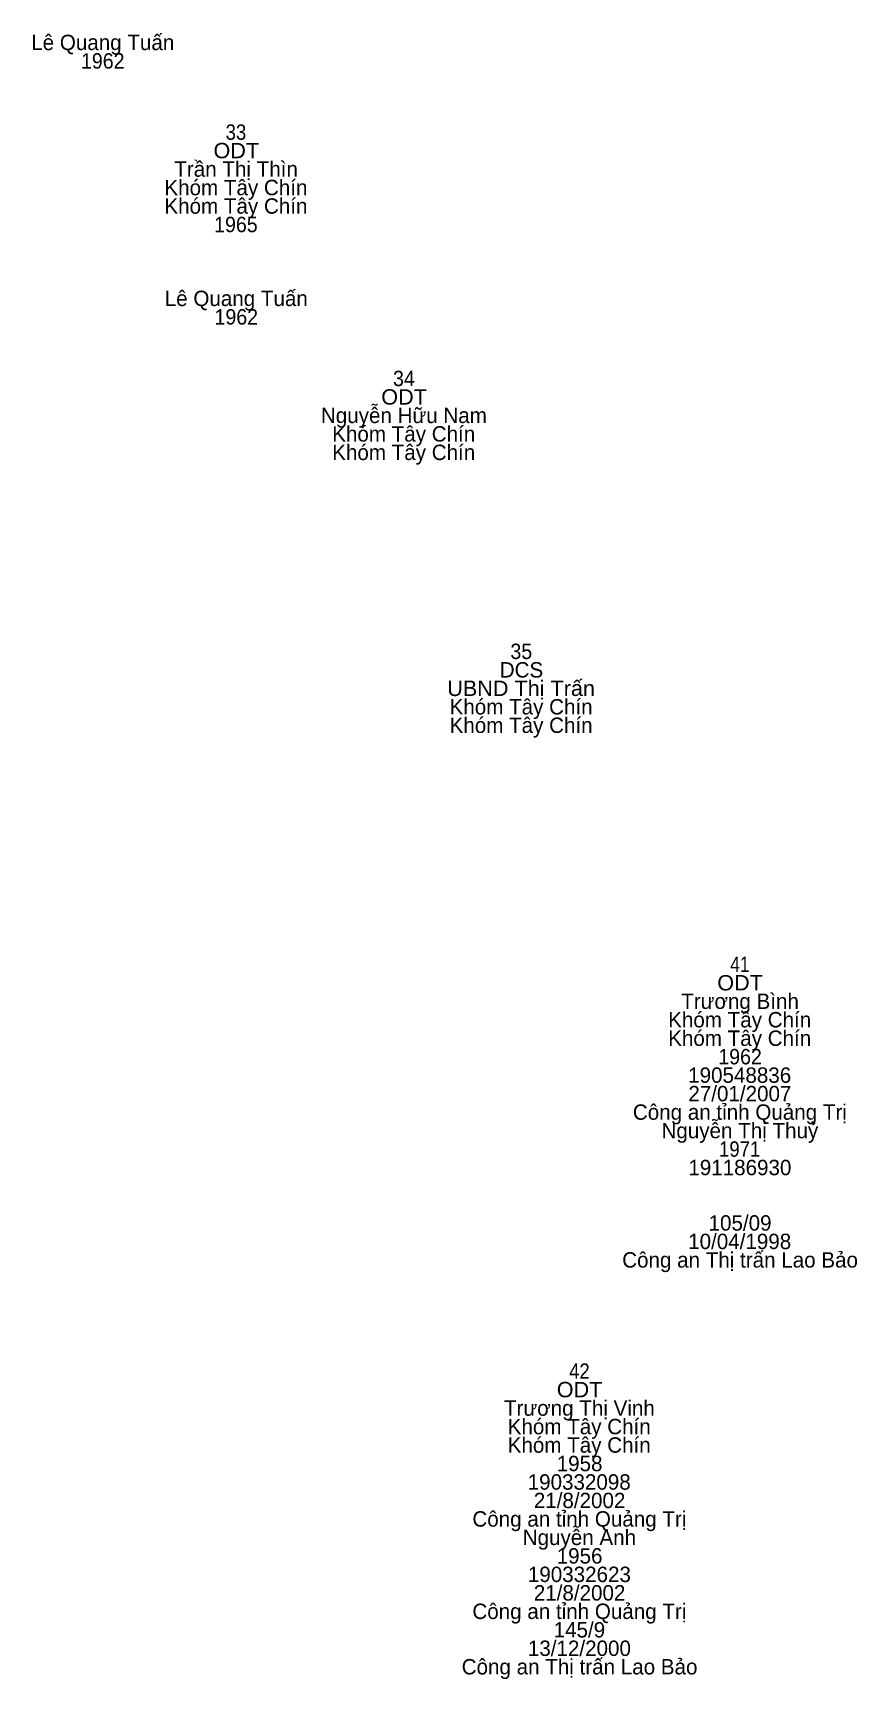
# Model space of a CAD drawing. Header units: metres. Extents: x 537000 to 537501, y 1838003 to 1838507.
# Drawn here: x 537183.94 to 537205.36, y 1838358.62 to 1838401.39 of the extents above; entities that cross this region are included whole.
import ezdxf
from ezdxf.enums import TextEntityAlignment as Align

# ---------------------------------------------------------------- set-up
doc = ezdxf.new("R2010")
doc.units = ezdxf.units.M
doc.header["$LTSCALE"] = 0.16
doc.layers.add('1', color=7, linetype='Continuous')

msp = doc.modelspace()

# ---------------------------------------------------------------- texts
at = {"layer": '1'}
for s, p in [('Lê Quang Tuấn', (537185.755, 1838400.94)), ('Trần Thị Thìn', (537189.22, 1838397.65)), ('Khóm Tây Chín', (537189.215, 1838397.17)), ('Khóm Tây Chín', (537189.215, 1838396.69)), ('Lê Quang Tuấn', (537189.225, 1838394.29)), ('Nguyễn Hữu Nam', (537193.58, 1838391.25)), ('Khóm Tây Chín', (537193.575, 1838390.77)), ('Khóm Tây Chín', (537193.575, 1838390.29)), ('DCS', (537196.635, 1838384.64)), ('Khóm Tây Chín', (537196.625, 1838383.68)), ('Khóm Tây Chín', (537196.625, 1838383.2)), ('Trương Bình', (537202.315, 1838376.03)), ('Khóm Tây Chín', (537202.305, 1838375.55)), ('Khóm Tây Chín', (537202.305, 1838375.07)), ('190548836', (537202.305, 1838374.11)), ('27/01/2007', (537202.31, 1838373.63)), ('Công an tỉnh Quảng Trị', (537202.31, 1838373.15)), ('Nguyễn Thị Thuỷ', (537202.31, 1838372.67)), ('191186930', (537202.31, 1838371.71)), ('105/09', (537202.315, 1838370.27)), ('10/04/1998', (537202.305, 1838369.79)), ('Công an Thị trấn Lao Bảo', (537202.315, 1838369.31)), ('Trương Thị Vinh', (537198.14, 1838365.46)), ('Khóm Tây Chín', (537198.135, 1838364.98)), ('Khóm Tây Chín', (537198.135, 1838364.5)), ('1958', (537198.145, 1838364.02)), ('190332098', (537198.135, 1838363.54)), ('21/8/2002', (537198.145, 1838363.06)), ('Công an tỉnh Quảng Trị', (537198.14, 1838362.58)), ('Nguyễn Anh', (537198.14, 1838362.1)), ('1956', (537198.145, 1838361.62)), ('190332623', (537198.14, 1838361.14)), ('21/8/2002', (537198.145, 1838360.66)), ('Công an tỉnh Quảng Trị', (537198.14, 1838360.18)), ('145/9', (537198.14, 1838359.7)), ('13/12/2000', (537198.14, 1838359.22)), ('Công an Thị trấn Lao Bảo', (537198.145, 1838358.74))]:
    msp.add_text(s, height=0.4, dxfattribs=at).set_placement(p, align=Align.CENTER)
for s, width, p in [('1962', 0.95, (537185.755, 1838400.46)), ('33', 0.9, (537189.215, 1838398.61)), ('ODT', 1.05, (537189.225, 1838398.13)), ('1965', 0.95, (537189.215, 1838396.21)), ('1962', 0.95, (537189.225, 1838393.81)), ('34', 0.95, (537193.58, 1838392.21)), ('ODT', 1.05, (537193.585, 1838391.73)), ('35', 0.95, (537196.63, 1838385.12)), ('UBND Thị Trấn', 1.05, (537196.625, 1838384.16)), ('41', 0.85, (537202.31, 1838376.99)), ('ODT', 1.05, (537202.315, 1838376.51)), ('1962', 0.95, (537202.315, 1838374.59)), ('1971', 0.9, (537202.305, 1838372.19)), ('42', 0.9, (537198.14, 1838366.42)), ('ODT', 1.05, (537198.145, 1838365.94))]:
    msp.add_text(s, height=0.4, dxfattribs=dict(at, width=width)).set_placement(p, align=Align.CENTER)

doc.saveas('drawing.dxf')
